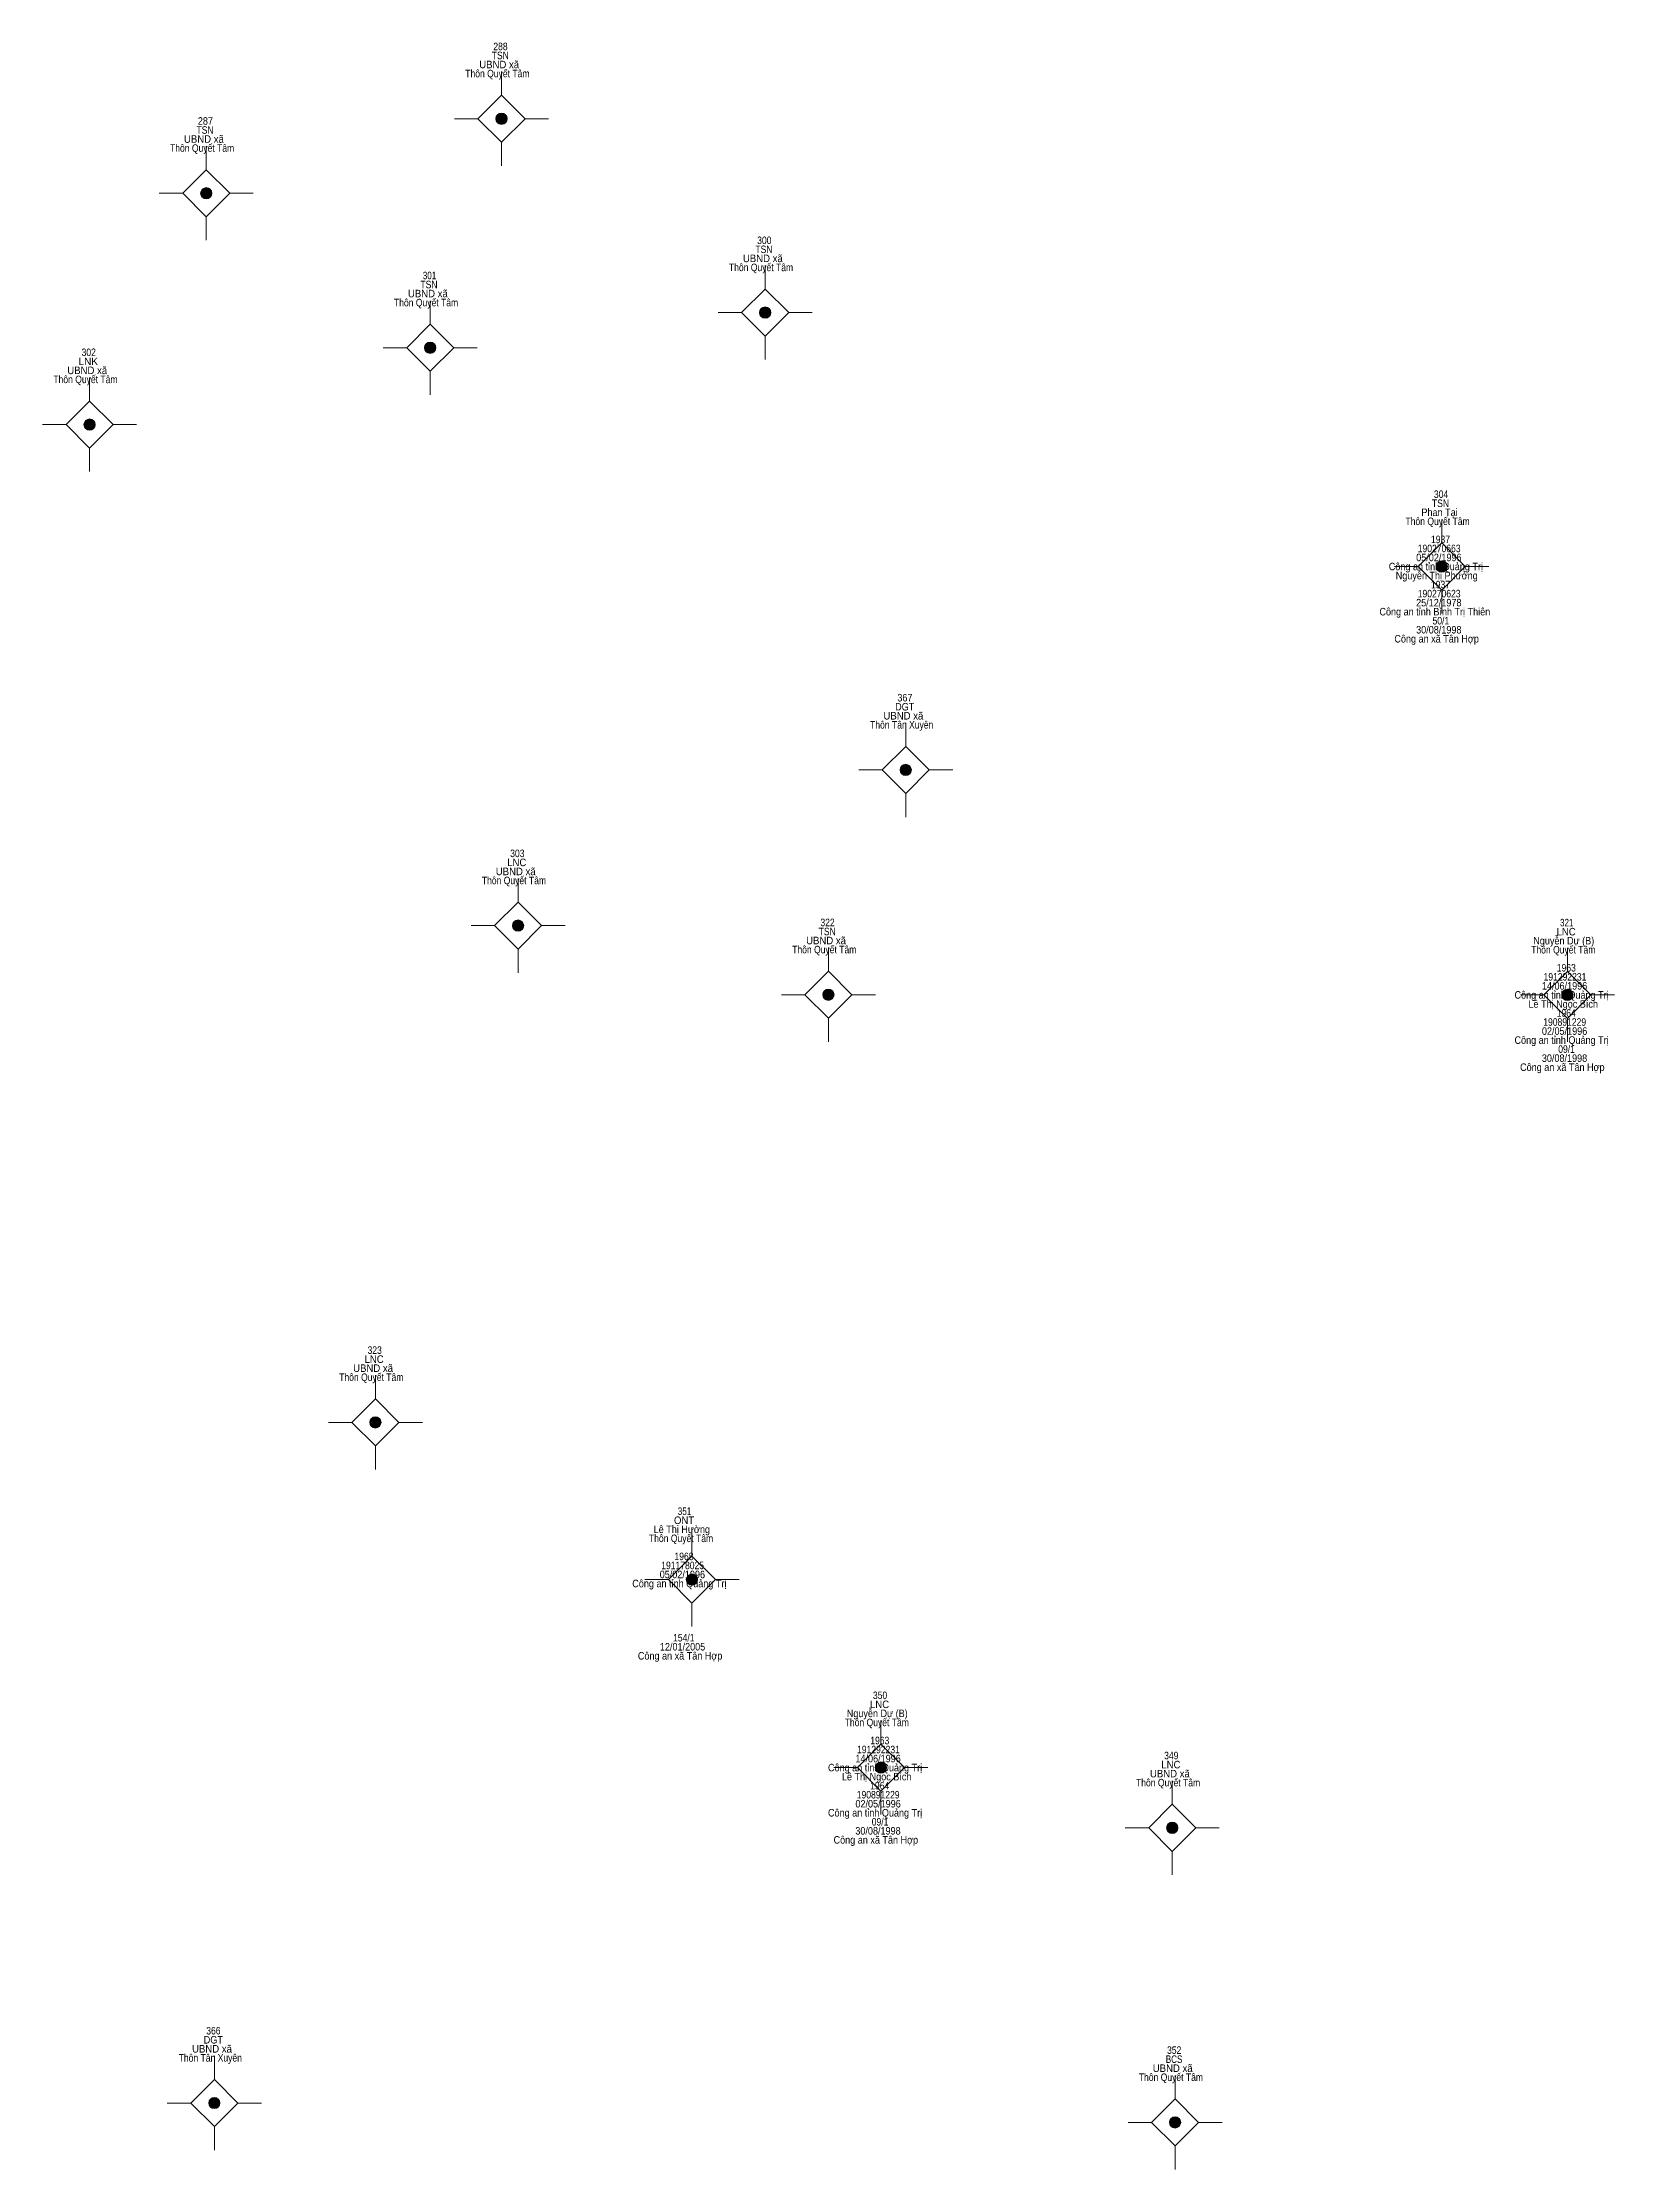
# Model space of a CAD drawing. Header units: metres. Extents: x 550999 to 552168, y 1840994 to 1841978.
# Drawn here: x 551004 to 551087.6, y 1841008.9 to 1841121.9 of the extents above; entities that cross this region are included whole.
import ezdxf
from ezdxf.enums import TextEntityAlignment as Align

# ---------------------------------------------------------------- set-up
doc = ezdxf.new("R2010")
doc.units = ezdxf.units.M
doc.header["$LTSCALE"] = 0.16
doc.layers.add('11', color=7, linetype='Continuous', lineweight=13)
doc.layers.add('15', color=7, linetype='Continuous')

msp = doc.modelspace()

# ---------------------------------------------------------------- texts
at = {"layer": '15'}
for s, width, p in [('TSN', 0.85, (551028.365, 1841121.04)), ('288', 0.85, (551028.375, 1841121.52)), ('Thôn Quyết Tâm', 0.85, (551028.21, 1841120.08)), ('UBND xã', 0.95, (551028.305, 1841120.56)), ('287', 0.9, (551012.695, 1841117.56)), ('UBND xã', 0.95, (551012.615, 1841116.6)), ('TSN', 0.85, (551012.675, 1841117.08)), ('Thôn Quyết Tâm', 0.85, (551012.52, 1841116.12)), ('TSN', 0.85, (551042.375, 1841110.74)), ('300', 0.85, (551042.395, 1841111.22)), ('Thôn Quyết Tâm', 0.85, (551042.22, 1841109.78)), ('UBND xã', 0.95, (551042.315, 1841110.26)), ('UBND xã', 0.95, (551024.515, 1841108.39)), ('TSN', 0.85, (551024.575, 1841108.87)), ('301', 0.8, (551024.605, 1841109.35)), ('Thôn Quyết Tâm', 0.85, (551024.42, 1841107.91)), ('302', 0.85, (551006.495, 1841105.27)), ('Thôn Quyết Tâm', 0.85, (551006.32, 1841103.83)), ('UBND xã', 0.95, (551006.415, 1841104.31)), ('TSN', 0.85, (551078.325, 1841097.25)), ('304', 0.85, (551078.355, 1841097.73)), ('Thôn Quyết Tâm', 0.85, (551078.17, 1841096.29)), ('Phan Tại', 0.9, (551078.275, 1841096.77)), ('190270663', 0.85, (551078.255, 1841094.85)), ('1937', 0.85, (551078.325, 1841095.33)), ('Công an tỉnh Quảng Trị', 0.9, (551078.08, 1841093.89)), ('05/02/1996', 0.9, (551078.24, 1841094.37)), ('Nguyễn Thị Phưởng', 0.9, (551078.125, 1841093.41)), ('1937', 0.85, (551078.325, 1841092.93)), ('Công an tỉnh Bình Trị Thiên', 0.9, (551078.025, 1841091.49)), ('25/12/1978', 0.9, (551078.235, 1841091.97)), ('190270623', 0.85, (551078.255, 1841092.45)), ('30/08/1998', 0.9, (551078.235, 1841090.53)), ('50/1', 0.85, (551078.345, 1841091.01)), ('Công an xã Tân Hợp', 0.9, (551078.12, 1841090.05)), ('367', 0.9, (551049.865, 1841086.92)), ('UBND xã', 0.95, (551049.785, 1841085.96)), ('DGT', 0.9, (551049.855, 1841086.44)), ('Thôn Tân Xuyên', 0.85, (551049.695, 1841085.48)), ('LNC', 0.95, (551029.24, 1841078.17)), ('303', 0.85, (551029.27, 1841078.65)), ('Thôn Quyết Tâm', 0.85, (551029.09, 1841077.21)), ('UBND xã', 0.95, (551029.185, 1841077.69)), ('TSN', 0.85, (551045.735, 1841074.5)), ('322', 0.85, (551045.755, 1841074.98)), ('LNC', 0.95, (551085, 1841074.49)), ('321', 0.8, (551085.035, 1841074.97)), ('Thôn Quyết Tâm', 0.85, (551045.58, 1841073.54)), ('UBND xã', 0.95, (551045.675, 1841074.02)), ('Thôn Quyết Tâm', 0.85, (551084.85, 1841073.53)), ('Nguyễn Dự (B)', 0.9, (551084.875, 1841074.01)), ('1963', 0.85, (551085.01, 1841072.57)), ('Công an tỉnh Quảng Trị', 0.9, (551084.76, 1841071.13)), ('14/06/1996', 0.9, (551084.92, 1841071.61)), ('191292231', 0.85, (551084.94, 1841072.09)), ('Lê Thị Ngọc Bích', 0.9, (551084.845, 1841070.65)), ('1964', 0.85, (551085.005, 1841070.17)), ('02/05/1996', 0.9, (551084.92, 1841069.21)), ('190891229', 0.85, (551084.925, 1841069.69)), ('Công an tỉnh Quảng Trị', 0.9, (551084.76, 1841068.73)), ('30/08/1998', 0.9, (551084.915, 1841067.77)), ('09/1', 0.85, (551085.025, 1841068.25)), ('Công an xã Tân Hợp', 0.9, (551084.8, 1841067.29)), ('323', 0.85, (551021.69, 1841052.26)), ('Thôn Quyết Tâm', 0.85, (551021.51, 1841050.82)), ('UBND xã', 0.95, (551021.605, 1841051.3)), ('LNC', 0.95, (551021.66, 1841051.78)), ('ONT', 0.95, (551038.13, 1841043.22)), ('351', 0.8, (551038.155, 1841043.7)), ('Thôn Quyết Tâm', 0.85, (551037.97, 1841042.26)), ('Lê Thị Hường', 0.9, (551038.01, 1841042.74)), ('191178025', 0.85, (551038.055, 1841040.82)), ('1968', 0.85, (551038.125, 1841041.3)), ('Công an tỉnh Quảng Trị', 0.9, (551037.88, 1841039.86)), ('05/02/1996', 0.9, (551038.04, 1841040.34)), ('Công an xã Tân Hợp', 0.9, (551037.92, 1841036.02)), ('12/01/2005', 0.9, (551038.05, 1841036.5)), ('154/1', 0.85, (551038.115, 1841036.98)), ('350', 0.85, (551048.545, 1841033.92)), ('Nguyễn Dự (B)', 0.9, (551048.395, 1841032.96)), ('LNC', 0.95, (551048.52, 1841033.44)), ('Thôn Quyết Tâm', 0.85, (551048.37, 1841032.48)), ('1963', 0.85, (551048.53, 1841031.52)), ('14/06/1996', 0.9, (551048.44, 1841030.56)), ('191292231', 0.85, (551048.46, 1841031.04)), ('349', 0.85, (551064.02, 1841030.72)), ('Công an tỉnh Quảng Trị', 0.9, (551048.28, 1841030.08)), ('Lê Thị Ngọc Bích', 0.9, (551048.365, 1841029.6)), ('Thôn Quyết Tâm', 0.85, (551063.85, 1841029.28)), ('UBND xã', 0.95, (551063.945, 1841029.76)), ('LNC', 0.95, (551064, 1841030.24)), ('02/05/1996', 0.9, (551048.44, 1841028.16)), ('190891229', 0.85, (551048.445, 1841028.64)), ('1964', 0.85, (551048.525, 1841029.12)), ('Công an tỉnh Quảng Trị', 0.9, (551048.28, 1841027.68)), ('09/1', 0.85, (551048.545, 1841027.2)), ('Công an xã Tân Hợp', 0.9, (551048.32, 1841026.24)), ('30/08/1998', 0.9, (551048.435, 1841026.72)), ('366', 0.85, (551013.12, 1841016.1)), ('Thôn Tân Xuyên', 0.85, (551012.955, 1841014.66)), ('UBND xã', 0.95, (551013.045, 1841015.14)), ('DGT', 0.9, (551013.115, 1841015.62)), ('BCS', 0.8, (551064.17, 1841014.59)), ('352', 0.85, (551064.175, 1841015.07)), ('Thôn Quyết Tâm', 0.85, (551064, 1841013.63)), ('UBND xã', 0.95, (551064.095, 1841014.11))]:
    msp.add_text(s, height=0.4, dxfattribs=dict(at, width=width)).set_placement(p, align=Align.CENTER)
msp.add_text('LNK', height=0.4, dxfattribs=at).set_placement((551006.47, 1841104.79), align=Align.CENTER)

# ---------------------------------------------------------------- hatches: boundary and pattern name
at = {"layer": '11'}
for points in [[(551028.7295, 1841117.88, 1), (551028.1295, 1841117.88, 1)], [(551013.0395, 1841113.92, 1), (551012.4395, 1841113.92, 1)], [(551042.7395, 1841107.58, 1), (551042.1395, 1841107.58, 1)], [(551024.9395, 1841105.71, 1), (551024.3395, 1841105.71, 1)], [(551006.8395, 1841101.63, 1), (551006.2395, 1841101.63, 1)], [(551078.6895, 1841094.09, 1), (551078.0895, 1841094.09, 1)], [(551050.2095, 1841083.28, 1), (551049.6095, 1841083.28, 1)], [(551029.6095, 1841075.01, 1), (551029.0095, 1841075.01, 1)], [(551046.0995, 1841071.34, 1), (551045.4995, 1841071.34, 1)], [(551085.3695, 1841071.33, 1), (551084.7695, 1841071.33, 1)], [(551022.0295, 1841048.62, 1), (551021.4295, 1841048.62, 1)], [(551038.8495, 1841040.27, 1), (551038.2495, 1841040.27, 1)], [(551048.8895, 1841030.28, 1), (551048.2895, 1841030.28, 1)], [(551064.3695, 1841027.08, 1), (551063.7695, 1841027.08, 1)], [(551013.4695, 1841012.46, 1), (551012.8695, 1841012.46, 1)], [(551064.5195, 1841011.43, 1), (551063.9195, 1841011.43, 1)]]:
    msp.add_hatch(color=256, dxfattribs=at).paths.add_polyline_path(points)

# ---------------------------------------------------------------- linework, layer by layer
for p, q in [((551028.43, 1841120.38), (551028.43, 1841119.13)), ((551027.18, 1841117.88), (551025.93, 1841117.88)), ((551030.93, 1841117.88), (551029.68, 1841117.88)), ((551012.74, 1841116.42), (551012.74, 1841115.17)), ((551028.43, 1841116.63), (551028.43, 1841115.38)), ((551011.49, 1841113.92), (551010.24, 1841113.92)), ((551015.24, 1841113.92), (551013.99, 1841113.92)), ((551012.74, 1841112.67), (551012.74, 1841111.42)), ((551042.44, 1841110.08), (551042.44, 1841108.83)), ((551024.64, 1841108.21), (551024.64, 1841106.96)), ((551041.19, 1841107.58), (551039.94, 1841107.58)), ((551044.94, 1841107.58), (551043.69, 1841107.58)), ((551023.39, 1841105.71), (551022.14, 1841105.71)), ((551027.14, 1841105.71), (551025.89, 1841105.71)), ((551042.44, 1841106.33), (551042.44, 1841105.08)), ((551024.64, 1841104.46), (551024.64, 1841103.21)), ((551006.54, 1841104.13), (551006.54, 1841102.88)), ((551005.29, 1841101.63), (551004.04, 1841101.63)), ((551009.04, 1841101.63), (551007.79, 1841101.63)), ((551006.54, 1841100.38), (551006.54, 1841099.13)), ((551078.39, 1841096.59), (551078.39, 1841095.34)), ((551077.14, 1841094.09), (551075.89, 1841094.09)), ((551080.89, 1841094.09), (551079.64, 1841094.09)), ((551078.39, 1841092.84), (551078.39, 1841091.59)), ((551049.91, 1841085.78), (551049.91, 1841084.53)), ((551048.66, 1841083.28), (551047.41, 1841083.28)), ((551052.41, 1841083.28), (551051.16, 1841083.28)), ((551049.91, 1841082.03), (551049.91, 1841080.78)), ((551029.31, 1841077.51), (551029.31, 1841076.26)), ((551028.06, 1841075.01), (551026.81, 1841075.01)), ((551031.81, 1841075.01), (551030.56, 1841075.01)), ((551029.31, 1841073.76), (551029.31, 1841072.51)), ((551045.8, 1841073.84), (551045.8, 1841072.59)), ((551085.07, 1841073.83), (551085.07, 1841072.58)), ((551044.55, 1841071.34), (551043.3, 1841071.34)), ((551048.3, 1841071.34), (551047.05, 1841071.34)), ((551083.82, 1841071.33), (551082.57, 1841071.33)), ((551087.57, 1841071.33), (551086.32, 1841071.33)), ((551045.8, 1841070.09), (551045.8, 1841068.84)), ((551085.07, 1841070.08), (551085.07, 1841068.83)), ((551021.73, 1841051.12), (551021.73, 1841049.87)), ((551020.48, 1841048.62), (551019.23, 1841048.62)), ((551024.23, 1841048.62), (551022.98, 1841048.62)), ((551021.73, 1841047.37), (551021.73, 1841046.12)), ((551038.55, 1841042.77), (551038.55, 1841041.52)), ((551037.3, 1841040.27), (551036.05, 1841040.27)), ((551041.05, 1841040.27), (551039.8, 1841040.27)), ((551038.55, 1841039.02), (551038.55, 1841037.77)), ((551048.59, 1841032.78), (551048.59, 1841031.53)), ((551047.34, 1841030.28), (551046.09, 1841030.28)), ((551051.09, 1841030.28), (551049.84, 1841030.28)), ((551048.59, 1841029.03), (551048.59, 1841027.78)), ((551064.07, 1841029.58), (551064.07, 1841028.33)), ((551062.82, 1841027.08), (551061.57, 1841027.08)), ((551066.57, 1841027.08), (551065.32, 1841027.08)), ((551064.07, 1841025.83), (551064.07, 1841024.58)), ((551013.17, 1841014.96), (551013.17, 1841013.71)), ((551064.22, 1841013.93), (551064.22, 1841012.68)), ((551011.92, 1841012.46), (551010.67, 1841012.46)), ((551015.67, 1841012.46), (551014.42, 1841012.46)), ((551013.17, 1841011.21), (551013.17, 1841009.96)), ((551062.97, 1841011.43), (551061.72, 1841011.43)), ((551066.72, 1841011.43), (551065.47, 1841011.43)), ((551064.22, 1841010.18), (551064.22, 1841008.93))]:
    msp.add_line(p, q, dxfattribs=at)
for points in [[(551028.43, 1841119.13), (551027.18, 1841117.88), (551028.43, 1841116.63), (551029.68, 1841117.88)], [(551012.74, 1841115.17), (551011.49, 1841113.92), (551012.74, 1841112.67), (551013.99, 1841113.92)], [(551042.44, 1841108.83), (551041.19, 1841107.58), (551042.44, 1841106.33), (551043.69, 1841107.58)], [(551024.64, 1841106.96), (551023.39, 1841105.71), (551024.64, 1841104.46), (551025.89, 1841105.71)], [(551006.54, 1841102.88), (551005.29, 1841101.63), (551006.54, 1841100.38), (551007.79, 1841101.63)], [(551078.39, 1841095.34), (551077.14, 1841094.09), (551078.39, 1841092.84), (551079.64, 1841094.09)], [(551049.91, 1841084.53), (551048.66, 1841083.28), (551049.91, 1841082.03), (551051.16, 1841083.28)], [(551029.31, 1841076.26), (551028.06, 1841075.01), (551029.31, 1841073.76), (551030.56, 1841075.01)], [(551045.8, 1841072.59), (551044.55, 1841071.34), (551045.8, 1841070.09), (551047.05, 1841071.34)], [(551085.07, 1841072.58), (551083.82, 1841071.33), (551085.07, 1841070.08), (551086.32, 1841071.33)], [(551021.73, 1841049.87), (551020.48, 1841048.62), (551021.73, 1841047.37), (551022.98, 1841048.62)], [(551038.55, 1841041.52), (551037.3, 1841040.27), (551038.55, 1841039.02), (551039.8, 1841040.27)], [(551048.59, 1841031.53), (551047.34, 1841030.28), (551048.59, 1841029.03), (551049.84, 1841030.28)], [(551064.07, 1841028.33), (551062.82, 1841027.08), (551064.07, 1841025.83), (551065.32, 1841027.08)], [(551013.17, 1841013.71), (551011.92, 1841012.46), (551013.17, 1841011.21), (551014.42, 1841012.46)], [(551064.22, 1841012.68), (551062.97, 1841011.43), (551064.22, 1841010.18), (551065.47, 1841011.43)]]:
    msp.add_lwpolyline(points, close=True, dxfattribs=at)
for centre in [(551028.4295, 1841117.88), (551012.7395, 1841113.92), (551042.4395, 1841107.58), (551024.6395, 1841105.71), (551006.5395, 1841101.63), (551078.3895, 1841094.09), (551049.9095, 1841083.28), (551029.3095, 1841075.01), (551045.7995, 1841071.34), (551085.0695, 1841071.33), (551021.7295, 1841048.62), (551038.5495, 1841040.27), (551048.5895, 1841030.28), (551064.0695, 1841027.08), (551013.1695, 1841012.46), (551064.2195, 1841011.43)]:
    msp.add_circle(centre, 0.3, dxfattribs=at)

msp.set_redraw_order([(e.dxf.handle, doc.entitydb.next_handle()) for e in msp.query("TEXT MTEXT ATTDEF DIMENSION ARC_DIMENSION")])  # texts and dimensions are drawn at this point

doc.saveas('drawing.dxf')
